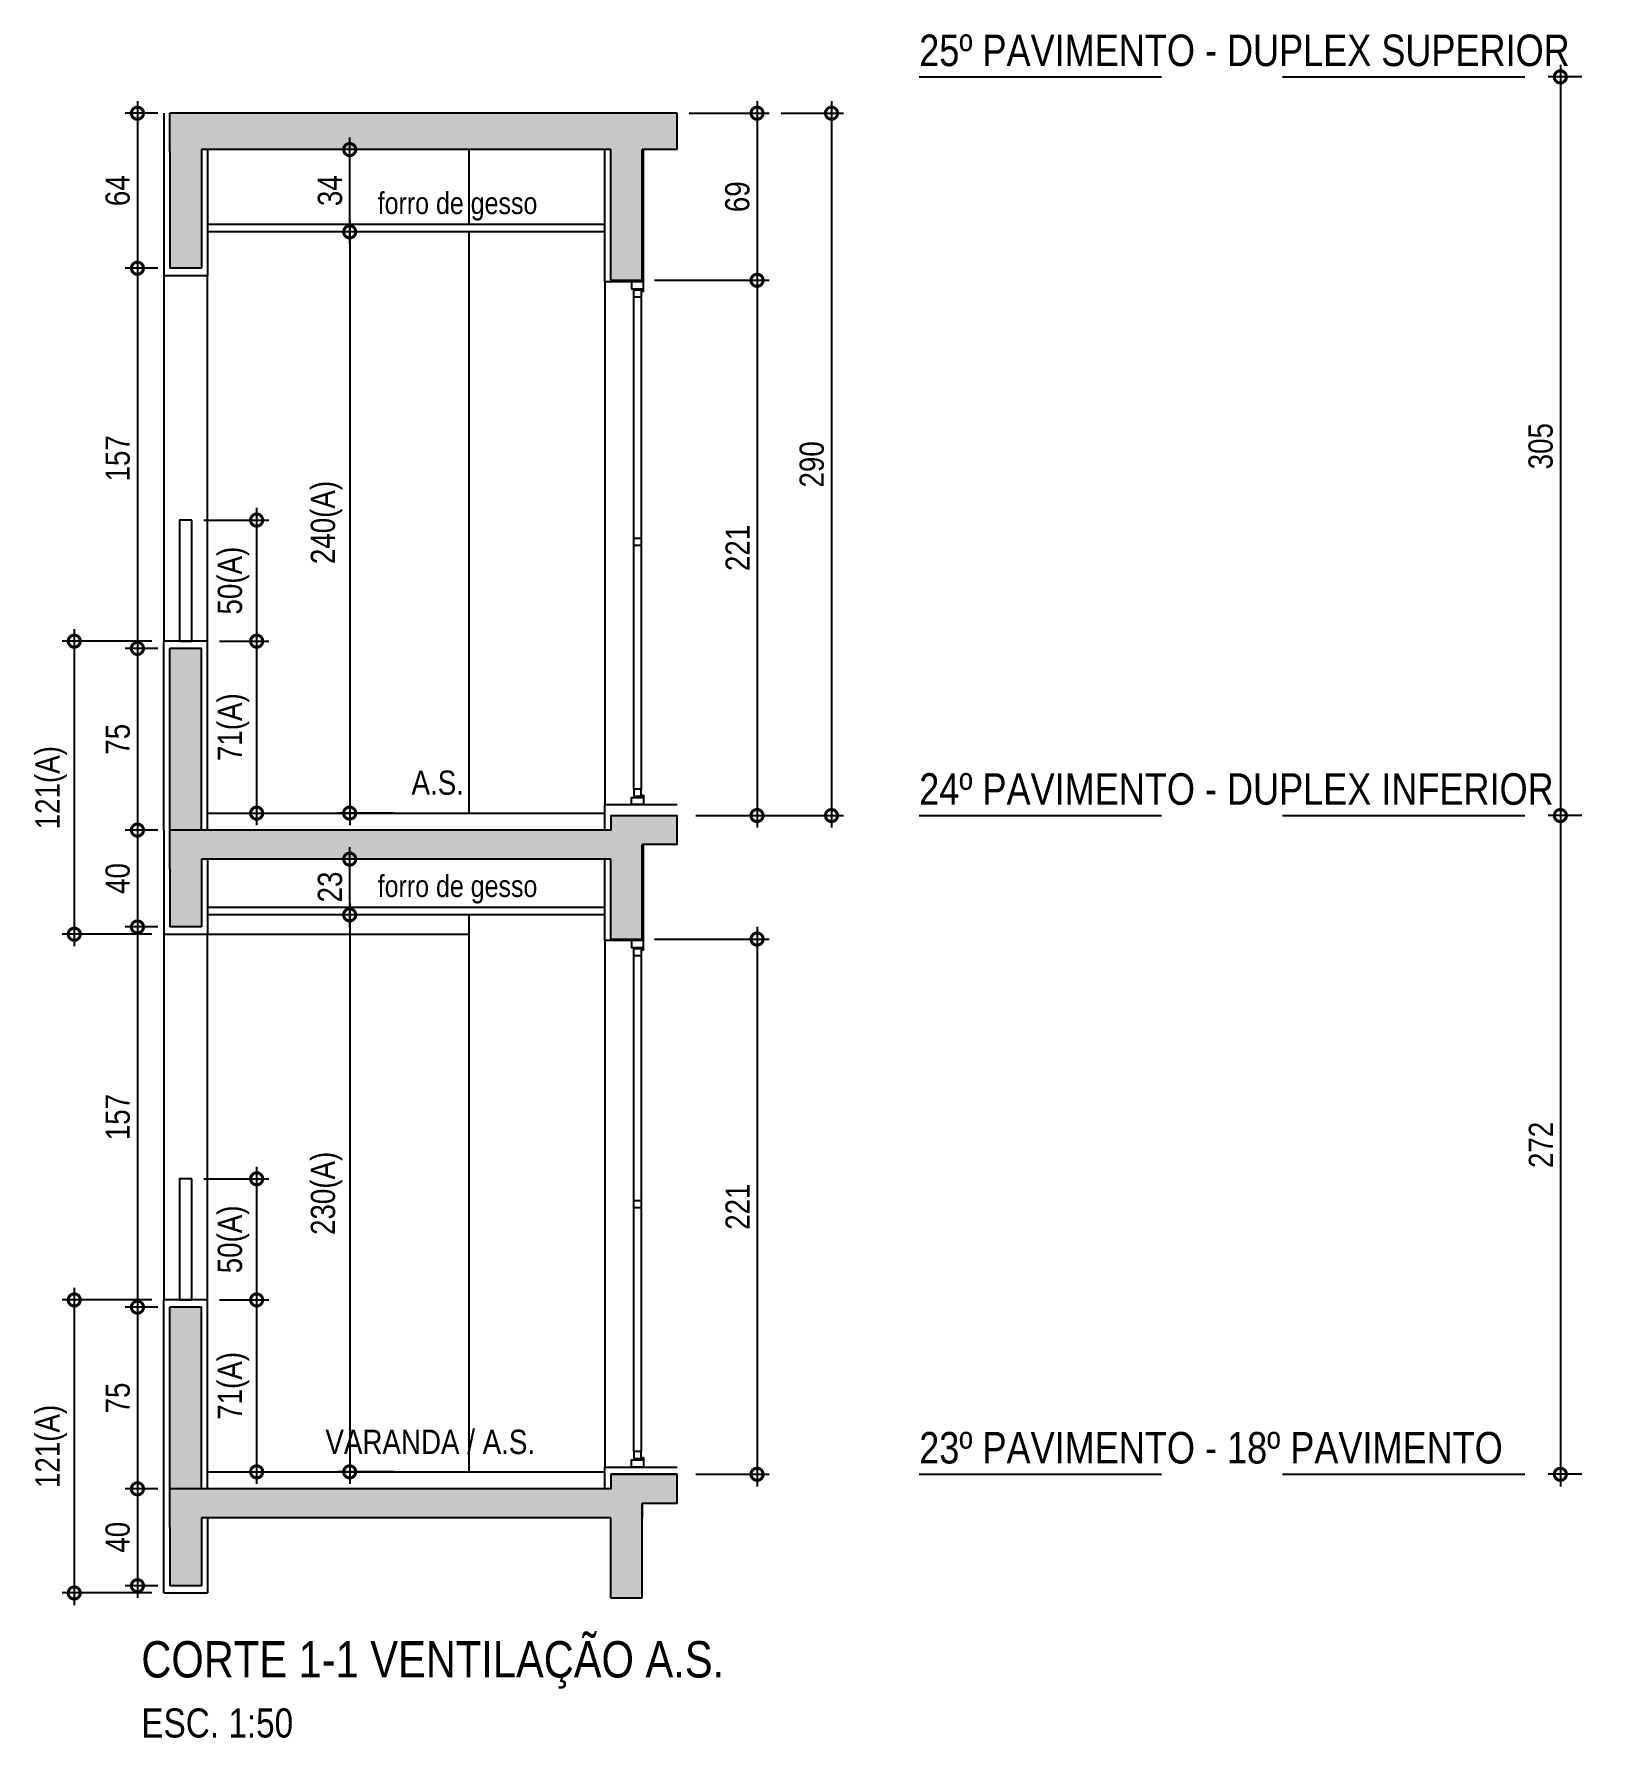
# Model space of a CAD drawing. Header units: metres. Extents: x -40 to 570, y -25 to 184.
# Drawn here: x 26.29 to 32.73, y -24.11 to -17.07 of the extents above; entities that cross this region are included whole.
import ezdxf
from ezdxf.enums import TextEntityAlignment as Align

# ---------------------------------------------------------------- set-up
doc = ezdxf.new("R2010")
doc.units = ezdxf.units.M
doc.linetypes.add('DASHEDX2', pattern=[1.5, 1, -0.5])
for name, color, linetype in [('AR-CAIXILHO', 1, 'Continuous'), ('ARQ-ALV ACAB', 4, 'Continuous'), ('ARQ-ALV OSSO', 5, 'Continuous'), ('ARQ-AUX', 7, 'Continuous'), ('ARQ-AUX1', 1, 'Continuous'), ('ARQ-CAX', 1, 'Continuous'), ('ARQ-DIM', 2, 'Continuous'), ('ARQ-PRJ', 7, 'DASHEDX2'), ('ARQ-TXT', 2, 'Continuous'), ('ES-CORTE', 2, 'Continuous')]:
    doc.layers.add(name, color=color, linetype=linetype)
doc.styles.add('Adesa', font='ARIALN.TTF')
doc.dimstyles.new('ADESA 1-0050', dxfattribs={"dimtxt": 0.1, "dimasz": 0.1, "dimexe": 0.05, "dimexo": 0.05, "dimgap": 0.03, "dimtad": 1, "dimdec": 1, "dimlfac": 100, "dimzin": 12, "dimtxsty": 'Adesa', "dimblk": 'DOTSMALL', "dimcen": 1, "dimdle": 0.05, "dimclrd": 1, "dimclre": 1, "dimclrt": 256, "dimazin": 3, "dimtm": 1e-09, "dimtfac": 1, "dimtdec": 1, "dimtmove": 1, "dimatfit": 0, "dimldrblk": 'DOTSMALL', "dimfxl": 0.8, "dimtvp": 2, "dimtolj": 1, "dimtzin": 0, "dimarcsym": 0})

msp = doc.modelspace()

# ---------------------------------------------------------------- texts
at = {"layer": 'ARQ-TXT', "ltscale": 0.5, "style": 'Adesa'}
for s, height, p in [('25º PAVIMENTO - DUPLEX SUPERIOR', 0.13, (29.9458, -17.2019, 0)), ('24º PAVIMENTO - DUPLEX INFERIOR', 0.13, (29.9458, -20.2519)), ('23º PAVIMENTO - 18º PAVIMENTO', 0.13, (29.9458, -22.9719, 0)), ('CORTE 1-1 VENTILAÇÃO A.S.', 0.15, (26.7346, -23.8555)), ('ESC. 1:50', 0.12, (26.7346, -24.1033))]:
    msp.add_text(s, height=height, dxfattribs=at).set_placement(p)
at = {"layer": 'ARQ-TXT', "style": 'Adesa'}
for s, height, p in [('forro de gesso', 0.09, (28.0398, -17.779, 0)), ('A.S.', 0.1, (27.9582, -20.1605, 0)), ('forro de gesso', 0.09, (28.0398, -20.599, 0)), ('VARANDA / A.S.', 0.1, (27.9273, -22.8805, 0))]:
    msp.add_text(s, height=height, dxfattribs=at).set_placement(p, align=Align.MIDDLE)

# ---------------------------------------------------------------- blocks, each defined once
blk = doc.blocks.new('_DotSmall')
at = {"color": 0, "linetype": 'ByBlock', "const_width": 0.5}
blk.add_lwpolyline([(-0.0625, 0, 1), (0.0625, 0, 1)], format="xyb", close=True, dxfattribs=at)
blk = doc.blocks.new('*D642')
at = {"layer": 'Defpoints', "color": 0, "transparency": 16777216}
for p in [(28.8026, -18.0865, 0), (28.9733, -20.2965), (29.2763, -20.2965)]:
    blk.add_point(p, dxfattribs=at)
at = {"layer": 'ES-CORTE', "color": 1, "lineweight": -2, "transparency": 16777216}
for p, q in [((29.2763, -18.0365), (29.2763, -20.3465)), ((28.8526, -18.0865), (29.3263, -18.0865)), ((29.0233, -20.2965), (29.3263, -20.2965))]:
    blk.add_line(p, q, dxfattribs=at)
at = {"layer": 'ES-CORTE', "color": 1, "lineweight": -2, "transparency": 16777216, "xscale": 0.1, "yscale": 0.1, "zscale": 0.1}
for p, rotation in [((29.2763, -18.0865), 90), ((29.2763, -20.2965), 270)]:
    blk.add_blockref('_DotSmall', p, dxfattribs=dict(at, rotation=rotation))
at = {"layer": 'ES-CORTE', "transparency": 16777216, "insert": (29.1961, -19.1915), "char_height": 0.1, "attachment_point": 5, "rotation": 90, "style": 'Adesa'}
blk.add_mtext('\\A1;221', dxfattribs=at)
blk = doc.blocks.new('*D643')
at = {"layer": 'Defpoints', "color": 0, "transparency": 16777216}
for p in [(28.9461, -17.3965, 0), (28.8026, -18.0865, 0), (29.2763, -18.0865)]:
    blk.add_point(p, dxfattribs=at)
at = {"layer": 'ES-CORTE', "color": 1, "lineweight": -2, "transparency": 16777216}
for p, q in [((29.2763, -17.3465), (29.2763, -18.1365)), ((28.9961, -17.3965), (29.3263, -17.3965)), ((28.8526, -18.0865), (29.3263, -18.0865))]:
    blk.add_line(p, q, dxfattribs=at)
at = {"layer": 'ES-CORTE', "color": 1, "lineweight": -2, "transparency": 16777216, "xscale": 0.1, "yscale": 0.1, "zscale": 0.1}
for p, rotation in [((29.2763, -17.3965), 90), ((29.2763, -18.0865), 270)]:
    blk.add_blockref('_DotSmall', p, dxfattribs=dict(at, rotation=rotation))
at = {"layer": 'ES-CORTE', "transparency": 16777216, "insert": (29.1953, -17.7415), "char_height": 0.1, "attachment_point": 5, "rotation": 90, "style": 'Adesa'}
blk.add_mtext('\\A1;69', dxfattribs=at)
blk = doc.blocks.new('*U641')
at = {"color": 7, "linetype": 'ByBlock', "ltscale": 0.5}
for p, q in [((-0.01, 2.1254), (-0.01, 0.0646)), ((-0.04, 0.0646), (-0.04, 1.07))]:
    blk.add_line(p, q, dxfattribs=at)
blk.add_lwpolyline([(-0.04, 1.1), (-0.04, 2.0954)], dxfattribs=at)
at = {"layer": 'AR-CAIXILHO'}
for p, q in [((-0.05, 2.1304, 0), (-0.005, 2.1304, 0)), ((-0.05, 2.1304, 0), (-0.005, 2.1304, 0)), ((-0.045, 2.1304, 0), (-0.005, 2.1304, 0)), ((-0.05, 0.0296, 0), (-0.005, 0.0296, 0)), ((-0.05, 0.0296, 0), (-0.005, 0.0296, 0)), ((-0.045, 0.0296, 0), (-0.005, 0.0296, 0))]:
    blk.add_line(p, q, dxfattribs=at)
for points in [[(0, 2.1204), (0, 2.16), (0, 2.16), (0, 2.16), (-0.05, 2.16), (-0.05, 2.16), (-0.05, 2.16), (-0.05, 2.1304), (-0.05, 2.1304), (-0.005, 2.1304), (-0.005, 2.1204), (0, 2.1204), (0, 2.1204), (0, 2.1204)], [(0, 0.0396), (0, 0), (0, 0), (0, 0), (-0.05, 0), (-0.05, 0), (-0.05, 0), (-0.05, 0.0296), (-0.05, 0.0296), (-0.005, 0.0296), (-0.005, 0.0396), (0, 0.0396), (0, 0.0396), (0, 0.0396)]]:
    blk.add_lwpolyline(points, dxfattribs=at)
at = {"layer": 'AR-CAIXILHO', "color": 1}
for points in [[(-0.04, 2.1254), (-0.01, 2.1254), (-0.01, 2.0954), (-0.04, 2.0954)], [(-0.04, 1.1), (-0.01, 1.1), (-0.01, 1.07), (-0.04, 1.07)], [(-0.04, 0.0346), (-0.01, 0.0346), (-0.01, 0.0646), (-0.04, 0.0646)]]:
    blk.add_lwpolyline(points, close=True, dxfattribs=at)
at = {"layer": 'ARQ-CAX'}
for points in [[(-0.04, 2.1254), (-0.01, 2.1254)], [(-0.04, 0.0346), (-0.01, 0.0346)]]:
    blk.add_lwpolyline(points, dxfattribs=at)
blk = doc.blocks.new('*D644')
at = {"layer": 'Defpoints', "color": 0, "transparency": 16777216}
for p in [(29.3263, -17.3965, 0), (29.1748, -20.2965, 0), (29.5837, -20.2965)]:
    blk.add_point(p, dxfattribs=at)
at = {"layer": 'ES-CORTE', "color": 1, "lineweight": -2, "transparency": 16777216}
for p, q in [((29.5837, -17.3465), (29.5837, -20.3465)), ((29.3763, -17.3965), (29.6337, -17.3965)), ((29.2248, -20.2965), (29.6337, -20.2965))]:
    blk.add_line(p, q, dxfattribs=at)
at = {"layer": 'ES-CORTE', "color": 1, "lineweight": -2, "transparency": 16777216, "xscale": 0.1, "yscale": 0.1, "zscale": 0.1}
for p, rotation in [((29.5837, -17.3965), 90), ((29.5837, -20.2965), 270)]:
    blk.add_blockref('_DotSmall', p, dxfattribs=dict(at, rotation=rotation))
at = {"layer": 'ES-CORTE', "transparency": 16777216, "insert": (29.5027, -18.8465), "char_height": 0.1, "attachment_point": 5, "rotation": 90, "style": 'Adesa'}
blk.add_mtext('\\A1;290', dxfattribs=at)
blk = doc.blocks.new('*D651')
at = {"layer": 'ARQ-DIM', "color": 1, "lineweight": -2, "transparency": 16777216}
for p, q in [((26.4576, -19.5265), (26.4576, -20.8365)), ((26.7775, -19.5765), (26.4076, -19.5765)), ((26.7775, -20.7865), (26.4076, -20.7865))]:
    blk.add_line(p, q, dxfattribs=at)
at = {"layer": 'Defpoints', "color": 0, "transparency": 16777216}
for p in [(26.8275, -19.5765), (26.4576, -20.7865), (26.8275, -20.7865)]:
    blk.add_point(p, dxfattribs=at)
at = {"layer": 'ARQ-DIM', "color": 1, "lineweight": -2, "transparency": 16777216, "xscale": 0.1, "yscale": 0.1, "zscale": 0.1}
for p, rotation in [((26.4576, -19.5765), 90), ((26.4576, -20.7865), 270)]:
    blk.add_blockref('_DotSmall', p, dxfattribs=dict(at, rotation=rotation))
at = {"layer": 'ARQ-DIM', "transparency": 16777216, "insert": (26.3621, -20.1815), "char_height": 0.1, "attachment_point": 5, "rotation": 90, "style": 'Adesa'}
blk.add_mtext('\\A1;121(A)', dxfattribs=at)
blk = doc.blocks.new('*D652')
at = {"layer": 'ARQ-DIM', "color": 1, "lineweight": -2, "transparency": 16777216}
for p, q in [((26.7184, -19.5565), (26.7184, -20.4065)), ((26.8026, -19.6065), (26.6684, -19.6065)), ((26.8026, -20.3565), (26.6684, -20.3565))]:
    blk.add_line(p, q, dxfattribs=at)
at = {"layer": 'Defpoints', "color": 0, "transparency": 16777216}
for p in [(26.8526, -19.6065), (26.7184, -20.3565), (26.8526, -20.3565, 0)]:
    blk.add_point(p, dxfattribs=at)
at = {"layer": 'ARQ-DIM', "color": 1, "lineweight": -2, "transparency": 16777216, "xscale": 0.1, "yscale": 0.1, "zscale": 0.1}
for p, rotation in [((26.7184, -19.6065), 90), ((26.7184, -20.3565), 270)]:
    blk.add_blockref('_DotSmall', p, dxfattribs=dict(at, rotation=rotation))
at = {"layer": 'ARQ-DIM', "transparency": 16777216, "insert": (26.6375, -19.9815), "char_height": 0.1, "attachment_point": 5, "rotation": 90, "style": 'Adesa'}
blk.add_mtext('\\A1;75', dxfattribs=at)
blk = doc.blocks.new('*D645')
at = {"layer": 'ARQ-DIM', "color": 1, "lineweight": -2, "transparency": 16777216}
for p, q in [((26.7184, -20.3065), (26.7184, -20.8065)), ((26.8026, -20.3565), (26.6684, -20.3565)), ((26.8026, -20.7565), (26.6684, -20.7565))]:
    blk.add_line(p, q, dxfattribs=at)
at = {"layer": 'Defpoints', "color": 0, "transparency": 16777216}
for p in [(26.8526, -20.3565, 0), (26.7184, -20.7565), (26.8526, -20.7565)]:
    blk.add_point(p, dxfattribs=at)
at = {"layer": 'ARQ-DIM', "color": 1, "lineweight": -2, "transparency": 16777216, "xscale": 0.1, "yscale": 0.1, "zscale": 0.1}
for p, rotation in [((26.7184, -20.3565), 90), ((26.7184, -20.7565), 270)]:
    blk.add_blockref('_DotSmall', p, dxfattribs=dict(at, rotation=rotation))
at = {"layer": 'ARQ-DIM', "transparency": 16777216, "insert": (26.6373, -20.5565), "char_height": 0.1, "attachment_point": 5, "rotation": 90, "style": 'Adesa'}
blk.add_mtext('\\A1;40', dxfattribs=at)
blk = doc.blocks.new('*D646')
at = {"layer": 'ARQ-DIM', "color": 1, "lineweight": -2, "transparency": 16777216}
for p, q in [((26.7184, -17.9865), (26.7184, -19.6565)), ((26.8026, -18.0365), (26.6684, -18.0365)), ((26.8026, -19.6065), (26.6684, -19.6065))]:
    blk.add_line(p, q, dxfattribs=at)
at = {"layer": 'Defpoints', "color": 0, "transparency": 16777216}
for p in [(26.8526, -18.0365, 0), (26.7184, -19.6065), (26.8526, -19.6065)]:
    blk.add_point(p, dxfattribs=at)
at = {"layer": 'ARQ-DIM', "color": 1, "lineweight": -2, "transparency": 16777216, "xscale": 0.1, "yscale": 0.1, "zscale": 0.1}
for p, rotation in [((26.7184, -18.0365), 90), ((26.7184, -19.6065), 270)]:
    blk.add_blockref('_DotSmall', p, dxfattribs=dict(at, rotation=rotation))
at = {"layer": 'ARQ-DIM', "transparency": 16777216, "insert": (26.6373, -18.8215), "char_height": 0.1, "attachment_point": 5, "rotation": 90, "style": 'Adesa'}
blk.add_mtext('\\A1;157', dxfattribs=at)
blk = doc.blocks.new('*D647')
at = {"layer": 'ARQ-DIM', "color": 1, "lineweight": -2, "transparency": 16777216}
for p, q in [((26.7184, -17.3465), (26.7184, -18.0865)), ((26.8026, -17.3965), (26.6684, -17.3965)), ((26.8026, -18.0365), (26.6684, -18.0365))]:
    blk.add_line(p, q, dxfattribs=at)
at = {"layer": 'Defpoints', "color": 0, "transparency": 16777216}
for p in [(26.8526, -17.3965, 0), (26.7184, -18.0365), (26.8526, -18.0365, 0)]:
    blk.add_point(p, dxfattribs=at)
at = {"layer": 'ARQ-DIM', "color": 1, "lineweight": -2, "transparency": 16777216, "xscale": 0.1, "yscale": 0.1, "zscale": 0.1}
for p, rotation in [((26.7184, -17.3965), 90), ((26.7184, -18.0365), 270)]:
    blk.add_blockref('_DotSmall', p, dxfattribs=dict(at, rotation=rotation))
at = {"layer": 'ARQ-DIM', "transparency": 16777216, "insert": (26.6373, -17.7165), "char_height": 0.1, "attachment_point": 5, "rotation": 90, "style": 'Adesa'}
blk.add_mtext('\\A1;64', dxfattribs=at)
blk = doc.blocks.new('*D648')
at = {"layer": 'ARQ-DIM', "color": 1, "lineweight": -2, "transparency": 16777216}
for p, q in [((27.2106, -19.5265), (27.2106, -20.3365)), ((27.0576, -19.5765), (27.2606, -19.5765)), ((27.0576, -20.2865), (27.2606, -20.2865))]:
    blk.add_line(p, q, dxfattribs=at)
at = {"layer": 'Defpoints', "color": 0, "transparency": 16777216}
for p in [(27.0076, -19.5765), (27.0076, -20.2865, 0), (27.2106, -20.2865)]:
    blk.add_point(p, dxfattribs=at)
at = {"layer": 'ARQ-DIM', "color": 1, "lineweight": -2, "transparency": 16777216, "xscale": 0.1, "yscale": 0.1, "zscale": 0.1}
for p, rotation in [((27.2106, -19.5765), 90), ((27.2106, -20.2865), 270)]:
    blk.add_blockref('_DotSmall', p, dxfattribs=dict(at, rotation=rotation))
at = {"layer": 'ARQ-DIM', "transparency": 16777216, "insert": (27.1151, -19.9315), "char_height": 0.1, "attachment_point": 5, "rotation": 90, "style": 'Adesa'}
blk.add_mtext('\\A1;71(A)', dxfattribs=at)
blk = doc.blocks.new('*D649')
at = {"layer": 'ARQ-DIM', "color": 1, "lineweight": -2, "transparency": 16777216}
for p, q in [((27.5947, -17.8365), (27.5947, -20.3365)), ((27.7776, -17.8865), (27.5447, -17.8865)), ((27.7776, -20.2865), (27.5447, -20.2865))]:
    blk.add_line(p, q, dxfattribs=at)
at = {"layer": 'Defpoints', "color": 0, "transparency": 16777216}
for p in [(27.8276, -17.8865, 0), (27.5947, -20.2865), (27.8276, -20.2865, 0)]:
    blk.add_point(p, dxfattribs=at)
at = {"layer": 'ARQ-DIM', "color": 1, "lineweight": -2, "transparency": 16777216, "xscale": 0.1, "yscale": 0.1, "zscale": 0.1}
for p, rotation in [((27.5947, -17.8865), 90), ((27.5947, -20.2865), 270)]:
    blk.add_blockref('_DotSmall', p, dxfattribs=dict(at, rotation=rotation))
at = {"layer": 'ARQ-DIM', "transparency": 16777216, "insert": (27.4992, -19.0865), "char_height": 0.1, "attachment_point": 5, "rotation": 90, "style": 'Adesa'}
blk.add_mtext('\\A1;240(A)', dxfattribs=at)
blk = doc.blocks.new('*D650')
at = {"layer": 'ARQ-DIM', "color": 1, "lineweight": -2, "transparency": 16777216}
for p, q in [((27.5947, -17.9365), (27.5947, -17.4965)), ((28.0376, -17.5465), (27.5447, -17.5465)), ((27.6111, -17.8865), (27.5447, -17.8865))]:
    blk.add_line(p, q, dxfattribs=at)
at = {"layer": 'Defpoints', "color": 0, "transparency": 16777216}
for p in [(27.5947, -17.5465), (28.0876, -17.5465, 0), (27.6611, -17.8865)]:
    blk.add_point(p, dxfattribs=at)
at = {"layer": 'ARQ-DIM', "color": 1, "lineweight": -2, "transparency": 16777216, "xscale": 0.1, "yscale": 0.1, "zscale": 0.1}
for p, rotation in [((27.5947, -17.5465), 90), ((27.5947, -17.8865), 270)]:
    blk.add_blockref('_DotSmall', p, dxfattribs=dict(at, rotation=rotation))
at = {"layer": 'ARQ-DIM', "transparency": 16777216, "insert": (27.5137, -17.7165), "char_height": 0.1, "attachment_point": 5, "rotation": 90, "style": 'Adesa'}
blk.add_mtext('\\A1;34', dxfattribs=at)
blk = doc.blocks.new('*D673')
at = {"layer": 'ARQ-DIM', "color": 1, "lineweight": -2, "transparency": 16777216}
for p, q in [((32.5926, -17.1965), (32.5926, -20.3465)), ((32.6811, -17.2465), (32.5426, -17.2465)), ((32.6811, -20.2965), (32.5426, -20.2965))]:
    blk.add_line(p, q, dxfattribs=at)
at = {"layer": 'Defpoints', "color": 0, "transparency": 16777216}
for p in [(32.7311, -17.2465, 0), (32.5926, -20.2965), (32.7311, -20.2965, 0)]:
    blk.add_point(p, dxfattribs=at)
at = {"layer": 'ARQ-DIM', "color": 1, "lineweight": -2, "transparency": 16777216, "xscale": 0.1, "yscale": 0.1, "zscale": 0.1}
for p, rotation in [((32.5926, -17.2465), 90), ((32.5926, -20.2965), 270)]:
    blk.add_blockref('_DotSmall', p, dxfattribs=dict(at, rotation=rotation))
at = {"layer": 'ARQ-DIM', "transparency": 16777216, "insert": (32.5115, -18.7715), "char_height": 0.1, "attachment_point": 5, "rotation": 90, "style": 'Adesa'}
blk.add_mtext('\\A1;305', dxfattribs=at)
blk = doc.blocks.new('*D680')
at = {"layer": 'Defpoints', "color": 0, "transparency": 16777216}
for p in [(28.8026, -20.8065, 0), (28.9733, -23.0165), (29.2763, -23.0165)]:
    blk.add_point(p, dxfattribs=at)
at = {"layer": 'ES-CORTE', "color": 1, "lineweight": -2, "transparency": 16777216}
for p, q in [((28.8526, -20.8065), (29.3263, -20.8065)), ((29.2763, -20.7565), (29.2763, -23.0665)), ((29.0233, -23.0165), (29.3263, -23.0165))]:
    blk.add_line(p, q, dxfattribs=at)
at = {"layer": 'ES-CORTE', "color": 1, "lineweight": -2, "transparency": 16777216, "xscale": 0.1, "yscale": 0.1, "zscale": 0.1}
for p, rotation in [((29.2763, -20.8065), 90), ((29.2763, -23.0165), 270)]:
    blk.add_blockref('_DotSmall', p, dxfattribs=dict(at, rotation=rotation))
at = {"layer": 'ES-CORTE', "transparency": 16777216, "insert": (29.1961, -21.9115), "char_height": 0.1, "attachment_point": 5, "rotation": 90, "style": 'Adesa'}
blk.add_mtext('\\A1;221', dxfattribs=at)
blk = doc.blocks.new('*U679')
at = {"color": 7, "linetype": 'ByBlock', "ltscale": 0.5}
for p, q in [((-0.01, 2.1404), (-0.01, 0.0646)), ((-0.04, 0.0646), (-0.04, 1.07))]:
    blk.add_line(p, q, dxfattribs=at)
blk.add_lwpolyline([(-0.04, 1.1), (-0.04, 2.1104)], dxfattribs=at)
at = {"layer": 'AR-CAIXILHO'}
for p, q in [((-0.05, 2.1454, 0), (-0.005, 2.1454, 0)), ((-0.05, 2.1454, 0), (-0.005, 2.1454, 0)), ((-0.045, 2.1454, 0), (-0.005, 2.1454, 0)), ((-0.05, 0.0296, 0), (-0.005, 0.0296, 0)), ((-0.05, 0.0296, 0), (-0.005, 0.0296, 0)), ((-0.045, 0.0296, 0), (-0.005, 0.0296, 0))]:
    blk.add_line(p, q, dxfattribs=at)
for points in [[(0, 2.1354), (0, 2.175), (0, 2.175), (0, 2.175), (-0.05, 2.175), (-0.05, 2.175), (-0.05, 2.175), (-0.05, 2.1454), (-0.05, 2.1454), (-0.005, 2.1454), (-0.005, 2.1354), (0, 2.1354), (0, 2.1354), (0, 2.1354)], [(0, 0.0396), (0, 0), (0, 0), (0, 0), (-0.05, 0), (-0.05, 0), (-0.05, 0), (-0.05, 0.0296), (-0.05, 0.0296), (-0.005, 0.0296), (-0.005, 0.0396), (0, 0.0396), (0, 0.0396), (0, 0.0396)]]:
    blk.add_lwpolyline(points, dxfattribs=at)
at = {"layer": 'AR-CAIXILHO', "color": 1}
for points in [[(-0.04, 2.1404), (-0.01, 2.1404), (-0.01, 2.1104), (-0.04, 2.1104)], [(-0.04, 1.1), (-0.01, 1.1), (-0.01, 1.07), (-0.04, 1.07)], [(-0.04, 0.0346), (-0.01, 0.0346), (-0.01, 0.0646), (-0.04, 0.0646)]]:
    blk.add_lwpolyline(points, close=True, dxfattribs=at)
at = {"layer": 'ARQ-CAX'}
for points in [[(-0.04, 2.1404), (-0.01, 2.1404)], [(-0.04, 0.0346), (-0.01, 0.0346)]]:
    blk.add_lwpolyline(points, dxfattribs=at)
blk = doc.blocks.new('*D683')
at = {"layer": 'ARQ-DIM', "color": 1, "lineweight": -2, "transparency": 16777216}
for p, q in [((26.7184, -22.2765), (26.7184, -23.1265)), ((26.8026, -22.3265), (26.6684, -22.3265)), ((26.8026, -23.0765), (26.6684, -23.0765))]:
    blk.add_line(p, q, dxfattribs=at)
at = {"layer": 'Defpoints', "color": 0, "transparency": 16777216}
for p in [(26.8526, -22.3265), (26.7184, -23.0765), (26.8526, -23.0765, 0)]:
    blk.add_point(p, dxfattribs=at)
at = {"layer": 'ARQ-DIM', "color": 1, "lineweight": -2, "transparency": 16777216, "xscale": 0.1, "yscale": 0.1, "zscale": 0.1}
for p, rotation in [((26.7184, -22.3265), 90), ((26.7184, -23.0765), 270)]:
    blk.add_blockref('_DotSmall', p, dxfattribs=dict(at, rotation=rotation))
at = {"layer": 'ARQ-DIM', "transparency": 16777216, "insert": (26.6375, -22.7015), "char_height": 0.1, "attachment_point": 5, "rotation": 90, "style": 'Adesa'}
blk.add_mtext('\\A1;75', dxfattribs=at)
blk = doc.blocks.new('*D684')
at = {"layer": 'ARQ-DIM', "color": 1, "lineweight": -2, "transparency": 16777216}
for p, q in [((26.7184, -20.7065), (26.7184, -22.3765)), ((26.8026, -20.7565), (26.6684, -20.7565)), ((26.8026, -22.3265), (26.6684, -22.3265))]:
    blk.add_line(p, q, dxfattribs=at)
at = {"layer": 'Defpoints', "color": 0, "transparency": 16777216}
for p in [(26.8526, -20.7565, 0), (26.7184, -22.3265), (26.8526, -22.3265)]:
    blk.add_point(p, dxfattribs=at)
at = {"layer": 'ARQ-DIM', "color": 1, "lineweight": -2, "transparency": 16777216, "xscale": 0.1, "yscale": 0.1, "zscale": 0.1}
for p, rotation in [((26.7184, -20.7565), 90), ((26.7184, -22.3265), 270)]:
    blk.add_blockref('_DotSmall', p, dxfattribs=dict(at, rotation=rotation))
at = {"layer": 'ARQ-DIM', "transparency": 16777216, "insert": (26.6373, -21.5415), "char_height": 0.1, "attachment_point": 5, "rotation": 90, "style": 'Adesa'}
blk.add_mtext('\\A1;157', dxfattribs=at)
blk = doc.blocks.new('*D681')
at = {"layer": 'ARQ-DIM', "color": 1, "lineweight": -2, "transparency": 16777216}
for p, q in [((26.7184, -20.3065), (26.7184, -20.8065)), ((26.8026, -20.3565), (26.6684, -20.3565)), ((26.8026, -20.7565), (26.6684, -20.7565))]:
    blk.add_line(p, q, dxfattribs=at)
at = {"layer": 'Defpoints', "color": 0, "transparency": 16777216}
for p in [(26.8526, -20.3565, 0), (26.7184, -20.7565), (26.8526, -20.7565, 0)]:
    blk.add_point(p, dxfattribs=at)
at = {"layer": 'ARQ-DIM', "color": 1, "lineweight": -2, "transparency": 16777216, "xscale": 0.1, "yscale": 0.1, "zscale": 0.1}
for p, rotation in [((26.7184, -20.3565), 90), ((26.7184, -20.7565), 270)]:
    blk.add_blockref('_DotSmall', p, dxfattribs=dict(at, rotation=rotation))
at = {"layer": 'ARQ-DIM', "transparency": 16777216, "insert": (26.6373, -20.5565), "char_height": 0.1, "attachment_point": 5, "rotation": 90, "style": 'Adesa'}
blk.add_mtext('\\A1;40', dxfattribs=at)
blk = doc.blocks.new('*D685')
at = {"layer": 'ARQ-DIM', "color": 1, "lineweight": -2, "transparency": 16777216}
for p, q in [((27.0576, -22.2965), (27.2606, -22.2965)), ((27.2106, -22.2465), (27.2106, -23.0565)), ((27.0576, -23.0065), (27.2606, -23.0065))]:
    blk.add_line(p, q, dxfattribs=at)
at = {"layer": 'Defpoints', "color": 0, "transparency": 16777216}
for p in [(27.0076, -22.2965), (27.0076, -23.0065, 0), (27.2106, -23.0065)]:
    blk.add_point(p, dxfattribs=at)
at = {"layer": 'ARQ-DIM', "color": 1, "lineweight": -2, "transparency": 16777216, "xscale": 0.1, "yscale": 0.1, "zscale": 0.1}
for p, rotation in [((27.2106, -22.2965), 90), ((27.2106, -23.0065), 270)]:
    blk.add_blockref('_DotSmall', p, dxfattribs=dict(at, rotation=rotation))
at = {"layer": 'ARQ-DIM', "transparency": 16777216, "insert": (27.1151, -22.6515), "char_height": 0.1, "attachment_point": 5, "rotation": 90, "style": 'Adesa'}
blk.add_mtext('\\A1;71(A)', dxfattribs=at)
blk = doc.blocks.new('*D686')
at = {"layer": 'ARQ-DIM', "color": 1, "lineweight": -2, "transparency": 16777216}
for p, q in [((27.5947, -20.6565), (27.5947, -23.0565)), ((27.7776, -20.7065), (27.5447, -20.7065)), ((27.7776, -23.0065), (27.5447, -23.0065))]:
    blk.add_line(p, q, dxfattribs=at)
at = {"layer": 'Defpoints', "color": 0, "transparency": 16777216}
for p in [(27.8276, -20.7065, 0), (27.5947, -23.0065), (27.8276, -23.0065, 0)]:
    blk.add_point(p, dxfattribs=at)
at = {"layer": 'ARQ-DIM', "color": 1, "lineweight": -2, "transparency": 16777216, "xscale": 0.1, "yscale": 0.1, "zscale": 0.1}
for p, rotation in [((27.5947, -20.7065), 90), ((27.5947, -23.0065), 270)]:
    blk.add_blockref('_DotSmall', p, dxfattribs=dict(at, rotation=rotation))
at = {"layer": 'ARQ-DIM', "transparency": 16777216, "insert": (27.4992, -21.8565), "char_height": 0.1, "attachment_point": 5, "rotation": 90, "style": 'Adesa'}
blk.add_mtext('\\A1;230(A)', dxfattribs=at)
blk = doc.blocks.new('*D682')
at = {"layer": 'ARQ-DIM', "color": 1, "lineweight": -2, "transparency": 16777216}
for p, q in [((27.5947, -20.7565), (27.5947, -20.4265)), ((27.6111, -20.4765), (27.5447, -20.4765)), ((27.6111, -20.7065), (27.5447, -20.7065))]:
    blk.add_line(p, q, dxfattribs=at)
at = {"layer": 'Defpoints', "color": 0, "transparency": 16777216}
for p in [(27.5947, -20.4765), (27.6611, -20.4765, 0), (27.6611, -20.7065)]:
    blk.add_point(p, dxfattribs=at)
at = {"layer": 'ARQ-DIM', "color": 1, "lineweight": -2, "transparency": 16777216, "xscale": 0.1, "yscale": 0.1, "zscale": 0.1}
for p, rotation in [((27.5947, -20.4765), 90), ((27.5947, -20.7065), 270)]:
    blk.add_blockref('_DotSmall', p, dxfattribs=dict(at, rotation=rotation))
at = {"layer": 'ARQ-DIM', "transparency": 16777216, "insert": (27.5137, -20.5915), "char_height": 0.1, "attachment_point": 5, "rotation": 90, "style": 'Adesa'}
blk.add_mtext('\\A1;23', dxfattribs=at)
blk = doc.blocks.new('*D688')
at = {"layer": 'ARQ-DIM', "color": 1, "lineweight": -2, "transparency": 16777216}
for p, q in [((26.7184, -23.0265), (26.7184, -23.5265)), ((26.8026, -23.0765), (26.6684, -23.0765)), ((26.8026, -23.4765), (26.6684, -23.4765))]:
    blk.add_line(p, q, dxfattribs=at)
at = {"layer": 'Defpoints', "color": 0, "transparency": 16777216}
for p in [(26.8526, -23.0765, 0), (26.7184, -23.4765), (26.8526, -23.4765)]:
    blk.add_point(p, dxfattribs=at)
at = {"layer": 'ARQ-DIM', "color": 1, "lineweight": -2, "transparency": 16777216, "xscale": 0.1, "yscale": 0.1, "zscale": 0.1}
for p, rotation in [((26.7184, -23.0765), 90), ((26.7184, -23.4765), 270)]:
    blk.add_blockref('_DotSmall', p, dxfattribs=dict(at, rotation=rotation))
at = {"layer": 'ARQ-DIM', "transparency": 16777216, "insert": (26.6373, -23.2765), "char_height": 0.1, "attachment_point": 5, "rotation": 90, "style": 'Adesa'}
blk.add_mtext('\\A1;40', dxfattribs=at)
blk = doc.blocks.new('*D687')
at = {"layer": 'ARQ-DIM', "color": 1, "lineweight": -2, "transparency": 16777216}
for p, q in [((26.7184, -23.0265), (26.7184, -23.5265)), ((26.8026, -23.0765), (26.6684, -23.0765)), ((26.8026, -23.4765), (26.6684, -23.4765))]:
    blk.add_line(p, q, dxfattribs=at)
at = {"layer": 'Defpoints', "color": 0, "transparency": 16777216}
for p in [(26.8526, -23.0765, 0), (26.7184, -23.4765), (26.8526, -23.4765, 0)]:
    blk.add_point(p, dxfattribs=at)
at = {"layer": 'ARQ-DIM', "color": 1, "lineweight": -2, "transparency": 16777216, "xscale": 0.1, "yscale": 0.1, "zscale": 0.1}
for p, rotation in [((26.7184, -23.0765), 90), ((26.7184, -23.4765), 270)]:
    blk.add_blockref('_DotSmall', p, dxfattribs=dict(at, rotation=rotation))
at = {"layer": 'ARQ-DIM', "transparency": 16777216, "insert": (26.6373, -23.2765), "char_height": 0.1, "attachment_point": 5, "rotation": 90, "style": 'Adesa'}
blk.add_mtext('\\A1;40', dxfattribs=at)
blk = doc.blocks.new('*D689')
at = {"layer": 'ARQ-DIM', "color": 1, "lineweight": -2, "transparency": 16777216}
for p, q in [((26.7775, -22.2965), (26.4076, -22.2965)), ((26.4576, -22.2465), (26.4576, -23.5565)), ((26.7775, -23.5065), (26.4076, -23.5065))]:
    blk.add_line(p, q, dxfattribs=at)
at = {"layer": 'Defpoints', "color": 0, "transparency": 16777216}
for p in [(26.8275, -22.2965), (26.4576, -23.5065), (26.8275, -23.5065)]:
    blk.add_point(p, dxfattribs=at)
at = {"layer": 'ARQ-DIM', "color": 1, "lineweight": -2, "transparency": 16777216, "xscale": 0.1, "yscale": 0.1, "zscale": 0.1}
for p, rotation in [((26.4576, -22.2965), 90), ((26.4576, -23.5065), 270)]:
    blk.add_blockref('_DotSmall', p, dxfattribs=dict(at, rotation=rotation))
at = {"layer": 'ARQ-DIM', "transparency": 16777216, "insert": (26.3621, -22.9015), "char_height": 0.1, "attachment_point": 5, "rotation": 90, "style": 'Adesa'}
blk.add_mtext('\\A1;121(A)', dxfattribs=at)
blk = doc.blocks.new('*D690')
at = {"layer": 'ARQ-DIM', "color": 1, "lineweight": -2, "transparency": 16777216}
for p, q in [((32.5926, -20.2465), (32.5926, -23.0665)), ((32.6811, -20.2965), (32.5426, -20.2965)), ((32.6811, -23.0165), (32.5426, -23.0165))]:
    blk.add_line(p, q, dxfattribs=at)
at = {"layer": 'Defpoints', "color": 0, "transparency": 16777216}
for p in [(32.7311, -20.2965, 0), (32.5926, -23.0165), (32.7311, -23.0165, 0)]:
    blk.add_point(p, dxfattribs=at)
at = {"layer": 'ARQ-DIM', "color": 1, "lineweight": -2, "transparency": 16777216, "xscale": 0.1, "yscale": 0.1, "zscale": 0.1}
for p, rotation in [((32.5926, -20.2965), 90), ((32.5926, -23.0165), 270)]:
    blk.add_blockref('_DotSmall', p, dxfattribs=dict(at, rotation=rotation))
at = {"layer": 'ARQ-DIM', "transparency": 16777216, "insert": (32.5123, -21.6565), "char_height": 0.1, "attachment_point": 5, "rotation": 90, "style": 'Adesa'}
blk.add_mtext('\\A1;272', dxfattribs=at)
blk = doc.blocks.new('*D723')
at = {"layer": 'ARQ-DIM', "color": 1, "lineweight": -2, "transparency": 16777216}
for p, q in [((27.2106, -19.0265), (27.2106, -19.6265)), ((26.9925, -19.0765), (27.2606, -19.0765)), ((27.0576, -19.5765), (27.2606, -19.5765))]:
    blk.add_line(p, q, dxfattribs=at)
at = {"layer": 'Defpoints', "color": 0, "transparency": 16777216}
for p in [(26.9425, -19.0765), (27.0076, -19.5765), (27.2106, -19.5765)]:
    blk.add_point(p, dxfattribs=at)
at = {"layer": 'ARQ-DIM', "color": 1, "lineweight": -2, "transparency": 16777216, "xscale": 0.1, "yscale": 0.1, "zscale": 0.1}
for p, rotation in [((27.2106, -19.0765), 90), ((27.2106, -19.5765), 270)]:
    blk.add_blockref('_DotSmall', p, dxfattribs=dict(at, rotation=rotation))
at = {"layer": 'ARQ-DIM', "transparency": 16777216, "insert": (27.1151, -19.3265), "char_height": 0.1, "attachment_point": 5, "rotation": 90, "style": 'Adesa'}
blk.add_mtext('\\A1;50(A)', dxfattribs=at)
blk = doc.blocks.new('*D724')
at = {"layer": 'ARQ-DIM', "color": 1, "lineweight": -2, "transparency": 16777216}
for p, q in [((26.9925, -21.7965), (27.2606, -21.7965)), ((27.2106, -21.7465), (27.2106, -22.3465)), ((27.0576, -22.2965), (27.2606, -22.2965))]:
    blk.add_line(p, q, dxfattribs=at)
at = {"layer": 'Defpoints', "color": 0, "transparency": 16777216}
for p in [(26.9425, -21.7965), (27.0076, -22.2965), (27.2106, -22.2965)]:
    blk.add_point(p, dxfattribs=at)
at = {"layer": 'ARQ-DIM', "color": 1, "lineweight": -2, "transparency": 16777216, "xscale": 0.1, "yscale": 0.1, "zscale": 0.1}
for p, rotation in [((27.2106, -21.7965), 90), ((27.2106, -22.2965), 270)]:
    blk.add_blockref('_DotSmall', p, dxfattribs=dict(at, rotation=rotation))
at = {"layer": 'ARQ-DIM', "transparency": 16777216, "insert": (27.1151, -22.0465), "char_height": 0.1, "attachment_point": 5, "rotation": 90, "style": 'Adesa'}
blk.add_mtext('\\A1;50(A)', dxfattribs=at)

# ---------------------------------------------------------------- dimensions: what is measured, and where the dimension line sits
at = {"layer": 'ARQ-DIM'}
for base, p1, p2, picture, middle in [((32.5926, -20.2965, 0), (32.7311, -17.2465, 0), (32.7311, -20.2965), '*D673', (32.5115, -18.7715, 0)), ((26.7184, -18.0365), (26.8526, -17.3965, 0), (26.8526, -18.0365, 0), '*D647', (26.6373, -17.7165)), ((27.5947, -17.5465), (27.6611, -17.8865), (28.0876, -17.5465, 0), '*D650', (27.5137, -17.7165)), ((26.7184, -19.6065), (26.8526, -18.0365, 0), (26.8526, -19.6065), '*D646', (26.6373, -18.8215)), ((26.7184, -20.3565), (26.8526, -19.6065), (26.8526, -20.3565, 0), '*D652', (26.6375, -19.9815)), ((32.5926, -23.0165, 0), (32.7311, -20.2965), (32.7311, -23.0165, 0), '*D690', (32.5123, -21.6565, 0)), ((26.7184, -20.7565), (26.8526, -20.3565, 0), (26.8526, -20.7565), '*D645', (26.6373, -20.5565)), ((26.7184, -20.7565, 0), (26.8526, -20.3565, 0), (26.8526, -20.7565, 0), '*D681', (26.6373, -20.5565, 0)), ((27.5947, -20.4765, 0), (27.6611, -20.7065, 0), (27.6611, -20.4765, 0), '*D682', (27.5137, -20.5915, 0)), ((26.7184, -22.3265, 0), (26.8526, -20.7565, 0), (26.8526, -22.3265, 0), '*D684', (26.6373, -21.5415, 0)), ((26.7184, -23.0765, 0), (26.8526, -22.3265, 0), (26.8526, -23.0765, 0), '*D683', (26.6375, -22.7015, 0)), ((26.7184, -23.4765, 0), (26.8526, -23.0765, 0), (26.8526, -23.4765, 0), '*D688', (26.6373, -23.2765, 0)), ((26.7184, -23.4765, 0), (26.8526, -23.0765, 0), (26.8526, -23.4765, 0), '*D687', (26.6373, -23.2765, 0))]:
    dim = msp.add_linear_dim(base=base, p1=p1, p2=p2, angle=90, dimstyle='ADESA 1-0050', dxfattribs=at)
    dim.commit()
    dim.dimension.update_dxf_attribs({"geometry": picture, "text_midpoint": middle})
for base, p1, p2, picture, middle in [((27.5947, -20.2865), (27.8276, -17.8865, 0), (27.8276, -20.2865, 0), '*D649', (27.4992, -19.0865)), ((27.2106, -19.5765, 0), (26.9425, -19.0765, 0), (27.0076, -19.5765, 0), '*D723', (27.1151, -19.3265, 0)), ((26.4576, -20.7865), (26.8275, -19.5765), (26.8275, -20.7865), '*D651', (26.3621, -20.1815)), ((27.2106, -20.2865), (27.0076, -19.5765), (27.0076, -20.2865, 0), '*D648', (27.1151, -19.9315)), ((27.5947, -23.0065, 0), (27.8276, -20.7065, 0), (27.8276, -23.0065, 0), '*D686', (27.4992, -21.8565, 0)), ((27.2106, -22.2965, 0), (26.9425, -21.7965, 0), (27.0076, -22.2965, 0), '*D724', (27.1151, -22.0465, 0)), ((26.4576, -23.5065, 0), (26.8275, -22.2965, 0), (26.8275, -23.5065, 0), '*D689', (26.3621, -22.9015, 0)), ((27.2106, -23.0065, 0), (27.0076, -22.2965, 0), (27.0076, -23.0065, 0), '*D685', (27.1151, -22.6515, 0))]:
    dim = msp.add_linear_dim(base=base, p1=p1, p2=p2, angle=90, text='<>(A)', dimstyle='ADESA 1-0050', dxfattribs=at)
    dim.commit()
    dim.dimension.update_dxf_attribs({"geometry": picture, "text_midpoint": middle})
at = {"layer": 'ES-CORTE'}
for base, p1, p2, picture, middle in [((29.2763, -18.0865, 0), (28.9461, -17.3965, 0), (28.8026, -18.0865, 0), '*D643', (29.1953, -17.7415, 0)), ((29.5837, -20.2965), (29.3263, -17.3965, 0), (29.1748, -20.2965, 0), '*D644', (29.5027, -18.8465)), ((29.2763, -20.2965, 0), (28.8026, -18.0865, 0), (28.9733, -20.2965, 0), '*D642', (29.1961, -19.1915, 0)), ((29.2763, -23.0165, 0), (28.8026, -20.8065, 0), (28.9733, -23.0165, 0), '*D680', (29.1961, -21.9115, 0))]:
    dim = msp.add_linear_dim(base=base, p1=p1, p2=p2, angle=90, dimstyle='ADESA 1-0050', dxfattribs=at)
    dim.commit()
    dim.dimension.update_dxf_attribs({"geometry": picture, "text_midpoint": middle})

# ---------------------------------------------------------------- hatches: boundary and pattern name
h = msp.add_hatch(color=8)
h.dxf.hatch_style = 1
h.paths.add_polyline_path([(28.6726, -17.5465), (28.6726, -18.0865), (28.8026, -18.0865), (28.8026, -17.5465), (28.9461, -17.5465), (28.9461, -17.3965), (26.8526, -17.3965), (26.8526, -17.5565), (26.8526, -18.0365), (26.9826, -18.0365), (26.9826, -17.5465)])
h = msp.add_hatch(color=8)
h.dxf.hatch_style = 1
h.paths.add_polyline_path([(26.8526, -20.3565), (26.9826, -20.3565), (26.9826, -19.6065), (26.8526, -19.6065)])
h = msp.add_hatch(color=8)
h.dxf.hatch_style = 1
h.paths.add_polyline_path([(28.8026, -20.4165), (28.9461, -20.4165), (28.9461, -20.2965), (28.6726, -20.2965), (28.6726, -20.3565), (26.8526, -20.3565), (26.8526, -20.5165), (26.8526, -20.7565), (26.9826, -20.7565), (26.9826, -20.4765), (28.6726, -20.4765), (28.6726, -20.8065), (28.8026, -20.8065)])
h = msp.add_hatch(color=8)
h.dxf.hatch_style = 1
h.paths.add_polyline_path([(26.8526, -23.0765), (26.9826, -23.0765), (26.9826, -22.3265), (26.8526, -22.3265)])
h = msp.add_hatch(color=8)
h.dxf.hatch_style = 1
h.paths.add_polyline_path([(28.8026, -23.1365), (28.9461, -23.1365), (28.9461, -23.0165), (28.6726, -23.0165), (28.6726, -23.0765), (26.8526, -23.0765), (26.8526, -23.2365), (26.8526, -23.4765), (26.9826, -23.4765), (26.9826, -23.1965), (28.6726, -23.1965), (28.6726, -23.5265), (28.8026, -23.5265)])

# ---------------------------------------------------------------- linework, layer by layer
at = {"color": 8, "elevation": 0}
for points in [[(28.9461, -17.5465), (28.9461, -17.3965)], [(28.9461, -20.4165), (28.9461, -20.2965)], [(28.9461, -23.1365), (28.9461, -23.0165)], [(28.9461, -23.1365), (28.9461, -23.0165)]]:
    msp.add_lwpolyline(points, dxfattribs=at)
at = {"layer": 'ARQ-ALV ACAB'}
for p, q in [((26.8275, -17.3965, 0), (26.8275, -18.0665, 0)), ((27.0076, -17.5465, 0), (27.0076, -18.0665, 0)), ((28.6476, -18.0915, 0), (28.6476, -17.5465, 0)), ((28.8076, -18.0915, 0), (28.8076, -17.5465, 0)), ((28.6476, -18.0915, 0), (28.8076, -18.0915, 0)), ((26.8275, -20.3565, 0), (26.8275, -19.5765)), ((27.0076, -20.3565, 0), (27.0076, -19.5765, 0)), ((28.6476, -20.2515, 0), (28.9461, -20.2515, 0)), ((28.6476, -20.3565, 0), (28.6476, -20.2515, 0)), ((26.8275, -20.3565, 0), (26.8275, -20.7865)), ((28.8076, -20.8115, 0), (28.8076, -20.4165, 0)), ((27.0076, -20.4765, 0), (27.0076, -20.7865, 0)), ((28.6476, -20.8115, 0), (28.6476, -20.4765, 0)), ((28.6476, -20.8115, 0), (28.8076, -20.8115, 0)), ((26.8275, -23.5065, 0), (26.8275, -22.2965, 0)), ((27.0076, -23.0765, 0), (27.0076, -22.2965, 0)), ((28.6476, -22.9865, 0), (28.9461, -22.9865, 0)), ((28.6476, -23.0765, 0), (28.6476, -22.9865, 0)), ((27.0076, -23.1965, 0), (27.0076, -23.5065, 0))]:
    msp.add_line(p, q, dxfattribs=at)
at = {"layer": 'ARQ-ALV ACAB', "elevation": 0}
for points in [[(26.8275, -18.0665), (27.0076, -18.0665)], [(27.0076, -20.2865), (28.6476, -20.2865)], [(26.8275, -20.7865), (27.0076, -20.7865)], [(27.0076, -22.2965), (26.8275, -22.2965)], [(27.0076, -23.0065), (28.6476, -23.0065)], [(26.8275, -23.5065), (27.0076, -23.5065)]]:
    msp.add_lwpolyline(points, dxfattribs=at)
at = {"layer": 'ARQ-ALV ACAB'}
for points in [[(27.0076, -19.5765), (26.8275, -19.5765)], [(26.8275, -20.7865), (27.0076, -20.7865)]]:
    msp.add_lwpolyline(points, dxfattribs=at)
at = {"layer": 'ARQ-AUX', "elevation": 0}
for points in [[(26.8275, -18.0665), (26.8275, -19.5765)], [(27.0076, -19.5765), (27.0076, -18.0665)], [(28.6476, -18.0915), (28.6476, -20.2515)], [(26.8275, -20.7865), (26.8275, -22.2965)], [(27.0076, -22.2965), (27.0076, -20.7865)], [(28.6476, -20.8115), (28.6476, -22.9865)]]:
    msp.add_lwpolyline(points, dxfattribs=at)
at = {"layer": 'ARQ-AUX1'}
for p, q in [((28.0876, -17.8565, 0), (28.0876, -17.5465, 0)), ((28.0876, -20.2865, 0), (28.0876, -17.8865, 0)), ((28.0876, -23.0065, 0), (28.0876, -20.7065, 0))]:
    msp.add_line(p, q, dxfattribs=at)
at = {"layer": 'ARQ-AUX1', "elevation": 0}
for points in [[(28.6476, -17.8565), (27.0076, -17.8565)], [(28.6476, -17.8865), (27.0076, -17.8865)], [(28.6476, -20.6765), (27.0076, -20.6765)], [(28.6476, -20.7065), (27.0076, -20.7065)], [(27.0076, -20.7865), (28.0876, -20.7865)]]:
    msp.add_lwpolyline(points, dxfattribs=at)
for points in [[(26.9425, -19.0765), (26.8925, -19.0765), (26.8925, -19.5765), (26.9425, -19.5765)], [(26.9425, -21.7965), (26.8925, -21.7965), (26.8925, -22.2965), (26.9425, -22.2965)]]:
    msp.add_lwpolyline(points, close=True, dxfattribs=at)
at = {"layer": 'ARQ-PRJ', "elevation": 0}
for points in [[(29.9458, -17.2465), (32.7311, -17.2465)], [(29.9458, -23.0165), (32.7311, -23.0165)]]:
    msp.add_lwpolyline(points, dxfattribs=at)
at = {"layer": 'ARQ-PRJ'}
msp.add_lwpolyline([(29.9458, -20.2965), (32.7311, -20.2965)], dxfattribs=at)
at = {"layer": 'ES-CORTE'}
for p, q in [((26.8526, -17.5565, 0), (26.8526, -18.0365, 0)), ((26.9826, -17.5465, 0), (26.9826, -18.0365, 0)), ((28.6726, -18.0865, 0), (28.6726, -17.5465, 0)), ((28.8026, -18.0865, 0), (28.8026, -17.5465, 0)), ((28.6726, -18.0865, 0), (28.8026, -18.0865, 0)), ((26.8526, -20.3565, 0), (26.8526, -19.6065)), ((26.9826, -20.3565, 0), (26.9826, -19.6065, 0)), ((28.6726, -20.2965, 0), (28.9461, -20.2965, 0)), ((28.9461, -20.4165, 0), (28.8026, -20.4165, 0)), ((28.8026, -20.8065, 0), (28.8026, -20.4165, 0)), ((26.8526, -20.5165, 0), (26.8526, -20.7565)), ((26.9826, -20.4765, 0), (26.9826, -20.7565, 0)), ((28.6726, -20.8065, 0), (28.6726, -20.4765, 0)), ((28.6726, -20.8065, 0), (28.8026, -20.8065, 0)), ((28.6726, -20.8065, 0), (28.8026, -20.8065, 0)), ((26.8526, -23.0765, 0), (26.8526, -22.3265, 0)), ((26.9826, -23.0765, 0), (26.9826, -22.3265, 0)), ((28.6726, -23.0165, 0), (28.9461, -23.0165, 0)), ((28.9461, -23.0165, 0), (28.6726, -23.0165, 0)), ((28.9461, -23.1365, 0), (28.8026, -23.1365, 0)), ((28.9461, -23.1365, 0), (28.8026, -23.1365, 0)), ((28.9461, -23.1365, 0), (28.8026, -23.1365, 0)), ((28.8026, -23.5265, 0), (28.8026, -23.1365, 0)), ((26.9826, -23.1965, 0), (26.9826, -23.4765, 0)), ((28.6726, -23.5265, 0), (28.6726, -23.1965, 0)), ((26.8526, -23.2365, 0), (26.8526, -23.4765, 0)), ((28.6726, -23.5265, 0), (28.8026, -23.5265, 0)), ((28.6726, -23.5265, 0), (28.8026, -23.5265, 0))]:
    msp.add_line(p, q, dxfattribs=at)
at = {"layer": 'ES-CORTE', "elevation": 0}
for points in [[(26.8526, -17.5565), (26.8526, -17.3965)], [(28.9461, -17.3965), (26.8526, -17.3965)], [(28.6726, -17.5465), (26.9826, -17.5465)], [(28.9461, -17.5465), (28.8026, -17.5465)], [(26.9826, -18.0365), (26.8526, -18.0365)], [(28.6726, -20.2965), (28.6726, -20.3565), (26.8526, -20.3565)], [(26.8526, -20.5165), (26.8526, -20.3565)], [(28.8026, -20.4165), (28.8026, -20.4765)], [(28.6726, -20.4765), (26.9826, -20.4765)], [(26.9826, -20.7565), (26.8526, -20.7565)], [(26.9826, -22.3265), (26.8526, -22.3265)], [(28.6726, -23.0165), (28.6726, -23.0765), (26.8526, -23.0765)], [(28.6726, -23.0165), (28.6726, -23.0765), (26.8526, -23.0765)], [(26.8526, -23.2365), (26.8526, -23.0765)], [(26.8526, -23.2365), (26.8526, -23.0765)], [(26.8526, -23.2365), (26.8526, -23.0765)], [(28.8026, -23.1365), (28.8026, -23.1965)], [(28.8026, -23.1365), (28.8026, -23.1965)], [(28.8026, -23.1365), (28.8026, -23.1965)], [(28.6726, -23.1965), (26.9826, -23.1965)], [(28.6726, -23.1965), (26.9826, -23.1965)], [(28.6726, -23.1965), (26.9826, -23.1965)], [(26.9826, -23.4765), (26.8526, -23.4765)], [(26.9826, -23.4765), (26.8526, -23.4765)]]:
    msp.add_lwpolyline(points, dxfattribs=at)
at = {"layer": 'ES-CORTE'}
for points in [[(26.9826, -19.6065), (26.8526, -19.6065)], [(26.9826, -20.7565), (26.8526, -20.7565)]]:
    msp.add_lwpolyline(points, dxfattribs=at)

# ---------------------------------------------------------------- block references
at = {"layer": 'ARQ-ALV OSSO'}
for name, p in [('*U641', (28.8076, -20.2515, 0)), ('*U679', (28.8076, -22.9865, 0))]:
    msp.add_blockref(name, p, dxfattribs=at)

msp.set_redraw_order([(e.dxf.handle, doc.entitydb.next_handle()) for e in msp.query("TEXT MTEXT ATTDEF DIMENSION ARC_DIMENSION")])  # texts and dimensions are drawn at this point

doc.saveas('drawing.dxf')
